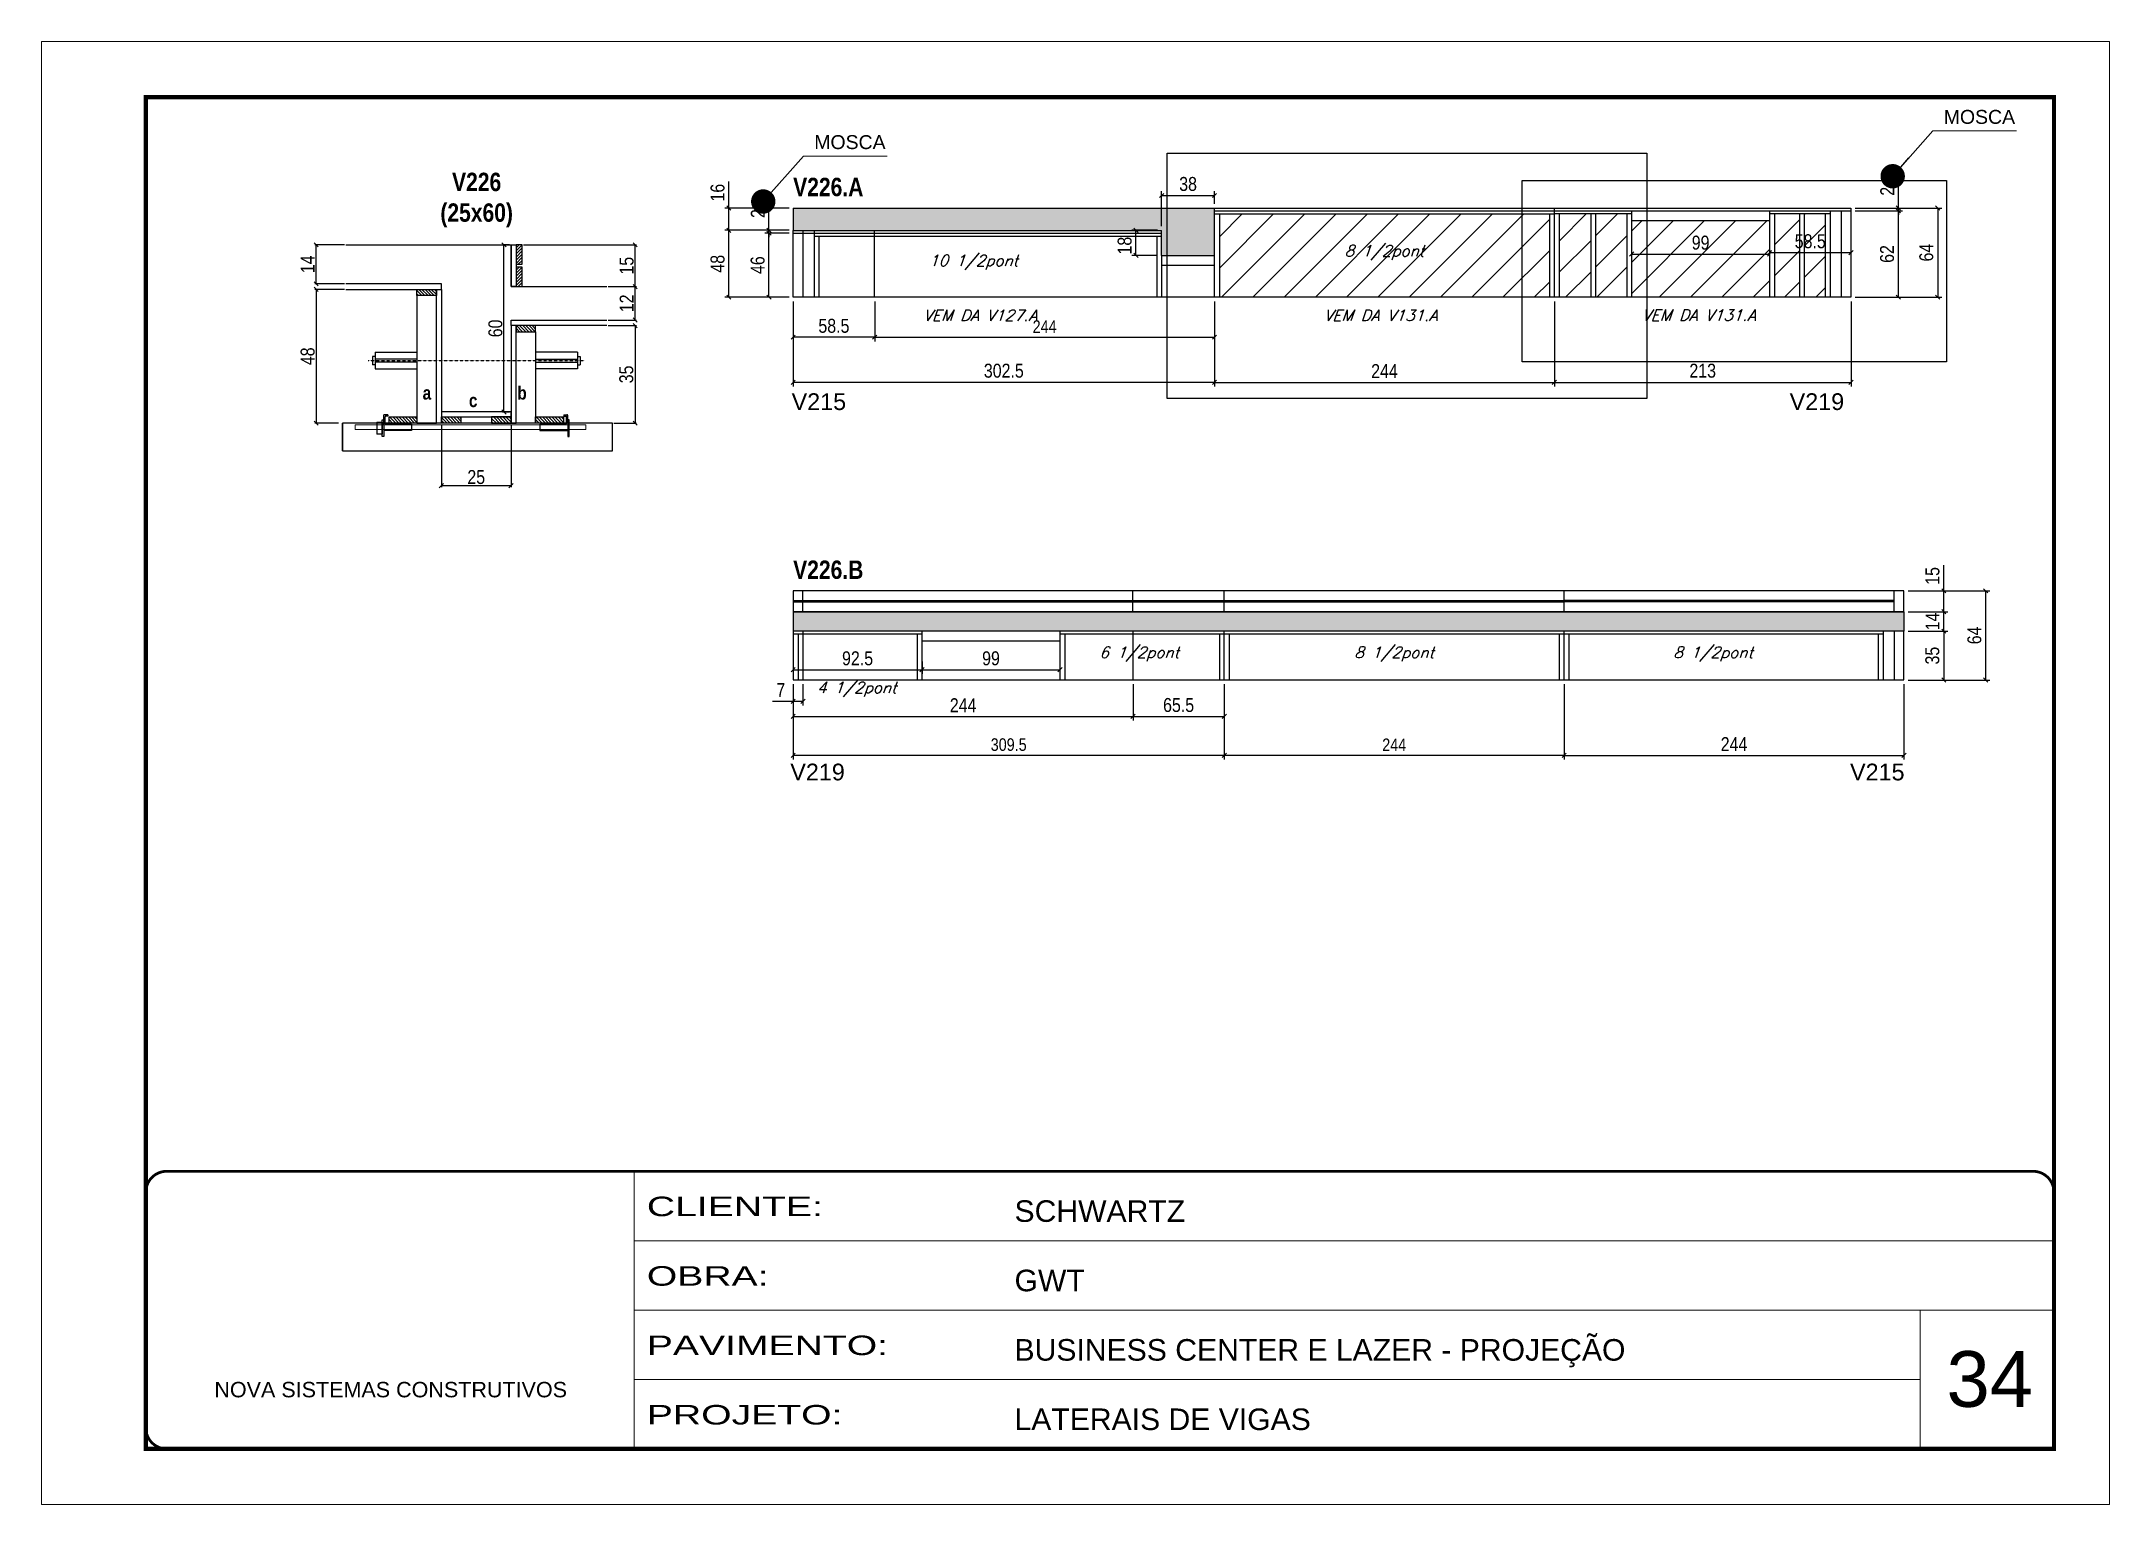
# Model space of a CAD drawing. Extents: x 2603 to 22413, y 1253 to 30260.
# Drawn here: x 4188 to 5673, y 19631 to 20681 of the extents above; entities that cross this region are included whole.
import ezdxf

# ---------------------------------------------------------------- set-up
doc = ezdxf.new("R2010")
doc.units = 0
for name, pattern in [('CONTINUO', [0]), ('DASHED', [0.75, 0.5, -0.25]), ('HIDDEN', [0.375, 0.25, -0.125])]:
    doc.linetypes.add(name, pattern=pattern)
for name, color, linetype in [('5', 5, 'Continuous'), ('barrote', 251, 'Continuous'), ('COTA', 241, 'Continuous'), ('detalhes', 4, 'Continuous'), ('NOMENCLATURA', 7, 'Continuous'), ('Painéis', 200, 'Continuous'), ('presilha', 1, 'Continuous'), ('SARR_2.2x10', 60, 'Continuous'), ('SARR_2.2x7', 40, 'Continuous'), ('SARR_3.5x7', 81, 'Continuous'), ('TENSOR', 3, 'Continuous'), ('texto', 7, 'Continuous')]:
    doc.layers.add(name, color=color, linetype=linetype)
for name, color, linetype, lineweight in [('CARIMBO', 255, 'Continuous', 9), ('CONCRETO', 251, 'Continuous', 25), ('Folhas', 255, 'Continuous', 9), ('Hachura', 251, 'Continuous', 9), ('SARRAFO DE PRESSAO', 251, 'DASHED', 9), ('SCO-___-LAJ', 2, 'Continuous', 0)]:
    doc.layers.add(name, color=color, linetype=linetype, lineweight=lineweight)
doc.styles.add('ARIAL', font='arial.ttf')
doc.styles.add('COTA TECNICA', font='techl___.ttf', dxfattribs={"height": 10})
doc.styles.add('COTA TECNICA 2X', font='techl___.ttf', dxfattribs={"height": 10})
doc.styles.add('COTA TECNICA-50', font='techl___.ttf', dxfattribs={"height": 9})
doc.styles.add('Romans', font='romans.shx')
doc.styles.get("Standard").update_dxf_attribs({"font": 'arial.ttf'})
doc.styles.add('TECNICA', font='techb___.ttf', dxfattribs={"height": 10})
doc.styles.add('Tecnologia', font='')
doc.styles.get('Tecnologia').set_extended_font_data('Forgotten Futurist')
doc.dimstyles.new('3x', dxfattribs={"dimtxt": 10, "dimasz": 5, "dimexe": 7, "dimexo": 5, "dimgap": 4, "dimtad": 1, "dimdec": 4, "dimlfac": 0.333333, "dimdsep": 46, "dimtxsty": 'Standard', "dimblk": 'DOT', "dimcen": 0.09, "dimclrd": 1, "dimclre": 1, "dimclrt": 2, "dimadec": 0, "dimazin": 2, "dimtfac": 1, "dimtdec": 4, "dimtmove": 0, "dimatfit": 3, "dimldrblk": 'DOT', "dimfxl": 1, "dimtolj": 1, "dimtzin": 0, "dimlwd": 9, "dimlwe": 9, "dimarcsym": 0})
doc.dimstyles.new('COTA PAINEL-50', dxfattribs={"dimtxt": 9, "dimasz": 3, "dimexe": 3, "dimexo": 3, "dimgap": 3, "dimtad": 1, "dimdec": 1, "dimzin": 12, "dimdsep": 46, "dimtxsty": 'COTA TECNICA-50', "dimblk1": 'OBLIQUE', "dimblk2": 'OBLIQUE', "dimsah": 1, "dimcen": 0.9, "dimclrd": 4, "dimclre": 4, "dimclrt": 240, "dimadec": 1, "dimazin": 3, "dimtfac": 1, "dimtdec": 1, "dimtmove": 0, "dimatfit": 3, "dimfxl": 1, "dimtolj": 1, "dimtzin": 12, "dimarcsym": 0})
doc.dimstyles.new('PAINEL', dxfattribs={"dimtxt": 10, "dimasz": 3, "dimexe": 3, "dimexo": 3, "dimgap": 3, "dimtad": 1, "dimdec": 1, "dimzin": 12, "dimdsep": 46, "dimtxsty": 'COTA TECNICA', "dimblk1": 'OBLIQUE', "dimblk2": 'OBLIQUE', "dimsah": 1, "dimcen": 0.9, "dimclrd": 4, "dimclre": 4, "dimclrt": 240, "dimadec": 1, "dimazin": 3, "dimtfac": 1, "dimtdec": 1, "dimtmove": 0, "dimatfit": 3, "dimfxl": 1, "dimtolj": 1, "dimtzin": 12, "dimarcsym": 0})
doc.dimstyles.new('SECAO', dxfattribs={"dimscale": 0.333333, "dimtxt": 5, "dimasz": 9, "dimexe": 3, "dimexo": 3, "dimgap": 3, "dimtad": 1, "dimdec": 1, "dimlfac": 0.5, "dimzin": 12, "dimdsep": 46, "dimtxsty": 'COTA TECNICA 2X', "dimblk1": 'OBLIQUE', "dimblk2": 'OBLIQUE', "dimsah": 1, "dimcen": 0.9, "dimclrd": 4, "dimclre": 4, "dimclrt": 240, "dimadec": 1, "dimazin": 3, "dimtfac": 1, "dimtdec": 1, "dimtmove": 0, "dimatfit": 3, "dimfxl": 1, "dimtolj": 1, "dimtzin": 12, "dimarcsym": 0})

msp = doc.modelspace()

# ---------------------------------------------------------------- texts
at = {"layer": '5', "linetype": 'Continuous'}
for s, rotation, p in [('V215', 359.99996, (4726.64, 20416.05)), ('V219', 359.99996, (5443.22, 20416.05)), ('V219', 0.00004, (4725.7, 20150.29)), ('V215', 0.00004, (5486.58, 20150.29))]:
    msp.add_text(s, height=12, rotation=rotation, dxfattribs=at).set_placement(p)
at = {"layer": 'CARIMBO', "style": 'ARIAL'}
for s, height, p in [('MOSCA', 10, (5553.85, 20621.39)), ('MOSCA', 10, (4742.9, 20603.28)), ('34', 40, (5555.83, 19700.72))]:
    msp.add_text(s, height=height, dxfattribs=at).set_placement(p)
at = {"layer": 'detalhes', "style": 'TECNICA'}
for s, p in [('b', (4529.72, 20423.52)), ('a', (4461.74, 20423.53)), ('c', (4494.95, 20418.11))]:
    msp.add_text(s, height=9.6, dxfattribs=at).set_placement(p)
at = {"layer": 'NOMENCLATURA', "style": 'TECNICA'}
for s, p in [('V226.A', (4727.75, 20569.5)), ('V226.B', (4727.75, 20294.85))]:
    msp.add_text(s, height=13.2, dxfattribs=at).set_placement(p)
at = {"layer": 'NOMENCLATURA', "insert": (4500.5, 20586.33), "char_height": 13.2, "attachment_point": 2, "style": 'TECNICA'}
msp.add_mtext_dynamic_manual_height_columns('V226\\P(25x60)', width=300.2766, gutter_width=1, heights=[0], dxfattribs=at)
at = {"layer": 'texto', "color": 2, "char_height": 8, "attachment_point": 5, "style": 'Romans'}
for s, insert in [('{\\Q19;\\C256;10 1/2pont}', (4857.25, 20521.98)), ('{\\Q19;\\C256;8 1/2pont}', (5152.25, 20528.98)), ('{\\Q19;\\C256;VEM DA V127.A}', (4861.97, 20483.95)), ('{\\Q19;\\C256;VEM DA V131.A}', (5149.51, 20483.95)), ('{\\Q19;\\C256;VEM DA V131.A}', (5378.01, 20484.1)), ('{\\Q19;\\C256;6 1/2pont}', (4976.25, 20240.83)), ('{\\Q19;\\C256;8 1/2pont}', (5159.25, 20240.83)), ('{\\Q19;\\C256;8 1/2pont}', (5388.25, 20240.83)), ('{\\Q19;\\C256;4 1/2pont}', (4773.36, 20215.56))]:
    msp.add_mtext(s, dxfattribs=dict(at, insert=insert))

# ---------------------------------------------------------------- blocks, each defined once
blk = doc.blocks.new('9999999999')
at = {"color": 30, "linetype": 'CONTINUO'}
for p, q in [((98564.6, 34230.2), (98564.6, 34429.4)), ((98564.6, 34379.6), (99584, 34379.6)), ((98564.6, 34329.8), (99488, 34329.8)), ((99584, 34329.8), (99488, 34329.8)), ((99488, 34329.8), (99488, 34230.2)), ((98564.6, 34280), (99488, 34280))]:
    blk.add_line(p, q, dxfattribs=at)
at = {"color": 30, "linetype": 'CONTINUO', "const_width": 2}
blk.add_lwpolyline([(99584, 34230.2), (99584, 34414.4, 0.414214), (99569, 34429.4), (98229, 34429.4, 0.414214), (98214, 34414.4), (98214, 34245.2, 0.414214), (98229, 34230.2), (99584, 34230.2)], format="xyb", dxfattribs=at)
at = {"layer": 'Folhas'}
blk.add_lwpolyline([(98139, 34190.2), (99624, 34190.2), (99624, 35240.2), (98139, 35240.2)], close=True, dxfattribs=at)
at = {"layer": 'Folhas', "color": 30, "const_width": 3}
blk.add_lwpolyline([(98214, 34230.2), (99584, 34230.2), (99584, 35200.2), (98214, 35200.2)], close=True, dxfattribs=at)
at = {"color": 7, "linetype": 'Continuous', "ltscale": 5, "style": 'ARIAL'}
for s, height, p in [('SCHWARTZ', 15.48, (98837.7, 34393.1)), ('GWT', 15.48, (98837.7, 34343.3)), ('BUSINESS CENTER E LAZER - PROJEÇÃO', 15.483, (98837.7, 34293.5)), ('NOVA SISTEMAS CONSTRUTIVOS', 11.059, (98263.2, 34267.2)), ('LATERAIS DE VIGAS', 15.483, (98837.7, 34243.7))]:
    blk.add_text(s, height=height, dxfattribs=at).set_placement(p)
at = {"layer": 'Folhas', "color": 7, "style": 'Tecnologia', "width": 1.5}
for s, p in [('CLIENTE:', (98573.7, 34397.2)), ('OBRA:', (98573.7, 34347.3)), ('PAVIMENTO:', (98573.7, 34297.5)), ('PROJETO:', (98573.7, 34247.7))]:
    blk.add_text(s, height=14, dxfattribs=at).set_placement(p)
blk = doc.blocks.new('PRESILHA METÁLICA 1')
at = {"layer": 'presilha'}
for p, q in [((0, 13), (6, 13)), ((0, 13), (0, 0)), ((6, 0), (0, 0)), ((6, 15.5), (7.5, 15.5)), ((6, -2.5), (6, 15.5)), ((6, 13), (6, 0)), ((7.5, 10.6), (7.5, 19.9)), ((7.5, 15.5), (7.5, -2.5)), ((37.5, 4.1), (7.5, 4.1)), ((12, 21), (8.6, 21)), ((9, 11.6), (9, 18.9)), ((12, 19.5), (9.6, 19.5)), ((37.5, 11), (9.6, 11)), ((12, 21), (12, 19.5)), ((37.5, 11), (37.5, 4.1)), ((7.5, -2.5), (6, -2.5))]:
    blk.add_line(p, q, dxfattribs=at)
for centre, radius, start, end in [((8.6, 19.9), 1.14, 90, 180), ((9.6, 18.9), 0.57, 90, 180), ((9.6, 11.6), 0.57, 180, 270)]:
    blk.add_arc(centre, radius, start, end, dxfattribs=at)
blk = doc.blocks.new('PRESILHA METÁLICA 2')
at = {"layer": 'presilha'}
for p, q in [((-5.2, 23.5), (-5.2, 22)), ((-5.2, 23.5), (-1.9, 23.5)), ((-0.8, 14.6), (-0.8, 22.4)), ((-30.8, 13.5), (-30.8, 6.6)), ((-30.8, 13.5), (-2.8, 13.5)), ((-30.8, 6.6), (-0.8, 6.6)), ((-5.2, 22), (-2.8, 22)), ((-2.2, 14.1), (-2.2, 21.4)), ((0.8, 18), (-0.8, 18)), ((-0.8, 18), (-0.8, 0)), ((-0.8, 0), (0.8, 0)), ((0.8, 0), (0.8, 18))]:
    blk.add_line(p, q, dxfattribs=at)
for centre, radius, start, end in [((-1.9, 22.4), 1.14, 0, 90), ((-2.8, 21.4), 0.57, 0, 90), ((-2.8, 14.1), 0.57, 270, 0)]:
    blk.add_arc(centre, radius, start, end, dxfattribs=at)
blk = doc.blocks.new('_Oblique')
at = {"color": 0, "linetype": 'ByBlock', "lineweight": -2}
blk.add_line((-0.5, -0.5), (0.5, 0.5), dxfattribs=at)
blk = doc.blocks.new('*D415')
at = {"layer": 'COTA', "color": 4, "lineweight": -2, "transparency": 16777216}
for p, q in [((4594.9, 20476.6), (4615.3, 20476.6)), ((4614.3, 20476.6), (4614.3, 20406.6)), ((4599, 20406.6), (4615.3, 20406.6))]:
    blk.add_line(p, q, dxfattribs=at)
at = {"layer": 'Defpoints', "color": 0, "transparency": 16777216}
for p in [(4593.9, 20476.6), (4598, 20406.6), (4614.3, 20406.6)]:
    blk.add_point(p, dxfattribs=at)
at = {"layer": 'COTA', "color": 4, "lineweight": -2, "transparency": 16777216, "xscale": 3, "yscale": 3, "zscale": 3}
for p, rotation in [((4614.3, 20476.6), 90), ((4614.3, 20406.6), 270)]:
    blk.add_blockref('_Oblique', p, dxfattribs=dict(at, rotation=rotation))
at = {"layer": 'COTA', "color": 240, "transparency": 16777216, "insert": (4608, 20441.6), "char_height": 10, "attachment_point": 5, "rotation": 90, "style": 'COTA TECNICA 2X'}
blk.add_mtext('\\A1;35', dxfattribs=at)
blk = doc.blocks.new('*D416')
at = {"layer": 'COTA', "color": 4, "lineweight": -2, "transparency": 16777216}
for p, q in [((4594.9, 20504.6), (4615.3, 20504.6)), ((4614.3, 20480.6), (4614.3, 20504.6)), ((4594.9, 20480.6), (4615.3, 20480.6))]:
    blk.add_line(p, q, dxfattribs=at)
at = {"layer": 'Defpoints', "color": 0, "transparency": 16777216}
for p in [(4593.9, 20504.6), (4614.3, 20504.6), (4593.9, 20480.6)]:
    blk.add_point(p, dxfattribs=at)
at = {"layer": 'COTA', "color": 4, "lineweight": -2, "transparency": 16777216, "xscale": 3, "yscale": 3, "zscale": 3}
for p, rotation in [((4614.3, 20504.6), 90), ((4614.3, 20480.6), 270)]:
    blk.add_blockref('_Oblique', p, dxfattribs=dict(at, rotation=rotation))
at = {"layer": 'COTA', "color": 240, "transparency": 16777216, "insert": (4608.2, 20492.6), "char_height": 10, "attachment_point": 5, "rotation": 90, "style": 'COTA TECNICA 2X'}
blk.add_mtext('\\A1;12', dxfattribs=at)
blk = doc.blocks.new('*D417')
at = {"layer": 'COTA', "color": 4, "lineweight": -2, "transparency": 16777216}
for p, q in [((4405.5, 20502.6), (4384.3, 20502.6)), ((4385.3, 20502.6), (4385.3, 20406.6)), ((4401.4, 20406.6), (4384.3, 20406.6))]:
    blk.add_line(p, q, dxfattribs=at)
at = {"layer": 'Defpoints', "color": 0, "transparency": 16777216}
for p in [(4406.5, 20502.6), (4385.3, 20406.6), (4402.4, 20406.6)]:
    blk.add_point(p, dxfattribs=at)
at = {"layer": 'COTA', "color": 4, "lineweight": -2, "transparency": 16777216, "xscale": 3, "yscale": 3, "zscale": 3}
for p, rotation in [((4385.3, 20502.6), 90), ((4385.3, 20406.6), 270)]:
    blk.add_blockref('_Oblique', p, dxfattribs=dict(at, rotation=rotation))
at = {"layer": 'COTA', "color": 240, "transparency": 16777216, "insert": (4379.2, 20454.6), "char_height": 10, "attachment_point": 5, "rotation": 90, "style": 'COTA TECNICA 2X'}
blk.add_mtext('\\A1;48', dxfattribs=at)
blk = doc.blocks.new('*D2334')
at = {"layer": 'COTA', "color": 4, "lineweight": -2, "transparency": 16777216}
for p, q in [((4524.2, 20534.6), (4519.1, 20534.6)), ((4520.1, 20414.6), (4520.1, 20534.6)), ((4524.2, 20414.6), (4519.1, 20414.6))]:
    blk.add_line(p, q, dxfattribs=at)
at = {"layer": 'Defpoints', "color": 0, "transparency": 16777216}
for p in [(4520.1, 20534.6), (4525.2, 20534.6), (4525.2, 20414.6)]:
    blk.add_point(p, dxfattribs=at)
at = {"layer": 'COTA', "color": 4, "lineweight": -2, "transparency": 16777216, "xscale": 3, "yscale": 3, "zscale": 3}
for p, rotation in [((4520.1, 20534.6), 90), ((4520.1, 20414.6), 270)]:
    blk.add_blockref('_Oblique', p, dxfattribs=dict(at, rotation=rotation))
at = {"layer": 'COTA', "color": 240, "transparency": 16777216, "insert": (4514, 20474.6), "char_height": 10, "attachment_point": 5, "rotation": 90, "style": 'COTA TECNICA 2X'}
blk.add_mtext('\\A1;60', dxfattribs=at)
blk = doc.blocks.new('*D2335')
at = {"layer": 'COTA', "color": 4, "lineweight": -2, "transparency": 16777216}
for p, q in [((4405.5, 20534.6), (4384.3, 20534.6)), ((4385.3, 20506.6), (4385.3, 20534.6)), ((4405.5, 20506.6), (4384.3, 20506.6))]:
    blk.add_line(p, q, dxfattribs=at)
at = {"layer": 'Defpoints', "color": 0, "transparency": 16777216}
for p in [(4385.3, 20534.6), (4406.5, 20534.6), (4406.5, 20506.6)]:
    blk.add_point(p, dxfattribs=at)
at = {"layer": 'COTA', "color": 4, "lineweight": -2, "transparency": 16777216, "xscale": 3, "yscale": 3, "zscale": 3}
for p, rotation in [((4385.3, 20534.6), 90), ((4385.3, 20506.6), 270)]:
    blk.add_blockref('_Oblique', p, dxfattribs=dict(at, rotation=rotation))
at = {"layer": 'COTA', "color": 240, "transparency": 16777216, "insert": (4379.2, 20520.6), "char_height": 10, "attachment_point": 5, "rotation": 90, "style": 'COTA TECNICA 2X'}
blk.add_mtext('\\A1;14', dxfattribs=at)
blk = doc.blocks.new('*D2336')
at = {"layer": 'COTA', "color": 4, "lineweight": -2, "transparency": 16777216}
for p, q in [((4475.2, 20405.6), (4475.2, 20360.8)), ((4525.2, 20405.6), (4525.2, 20360.8)), ((4475.2, 20361.8), (4525.2, 20361.8))]:
    blk.add_line(p, q, dxfattribs=at)
at = {"layer": 'Defpoints', "color": 0, "transparency": 16777216}
for p in [(4475.2, 20406.6), (4525.2, 20406.6), (4525.2, 20361.8)]:
    blk.add_point(p, dxfattribs=at)
at = {"layer": 'COTA', "color": 4, "lineweight": -2, "transparency": 16777216, "xscale": 3, "yscale": 3, "zscale": 3, "rotation": 180}
blk.add_blockref('_Oblique', (4475.2, 20361.8), dxfattribs=at)
at = {"layer": 'COTA', "color": 4, "lineweight": -2, "transparency": 16777216, "xscale": 3, "yscale": 3, "zscale": 3}
blk.add_blockref('_Oblique', (4525.2, 20361.8), dxfattribs=at)
at = {"layer": 'COTA', "color": 240, "transparency": 16777216, "insert": (4500.2, 20367.9), "char_height": 10, "attachment_point": 5, "style": 'COTA TECNICA 2X'}
blk.add_mtext('\\A1;25', dxfattribs=at)
blk = doc.blocks.new('*D2337')
at = {"layer": 'COTA', "color": 4, "lineweight": -2, "transparency": 16777216}
for p, q in [((4534.2, 20534.6), (4615.3, 20534.6)), ((4614.3, 20504.6), (4614.3, 20534.6)), ((4594.9, 20504.6), (4615.3, 20504.6))]:
    blk.add_line(p, q, dxfattribs=at)
at = {"layer": 'Defpoints', "color": 0, "transparency": 16777216}
for p in [(4533.2, 20534.6), (4614.3, 20534.6), (4593.9, 20504.6)]:
    blk.add_point(p, dxfattribs=at)
at = {"layer": 'COTA', "color": 4, "lineweight": -2, "transparency": 16777216, "xscale": 3, "yscale": 3, "zscale": 3}
for p, rotation in [((4614.3, 20534.6), 90), ((4614.3, 20504.6), 270)]:
    blk.add_blockref('_Oblique', p, dxfattribs=dict(at, rotation=rotation))
at = {"layer": 'COTA', "color": 240, "transparency": 16777216, "insert": (4608.2, 20519.6), "char_height": 10, "attachment_point": 5, "rotation": 90, "style": 'COTA TECNICA 2X'}
blk.add_mtext('\\A1;15', dxfattribs=at)
blk = doc.blocks.new('*D418')
at = {"layer": 'COTA', "color": 4, "linetype": 'ByBlock', "lineweight": -2, "transparency": 16777216}
for p, q in [((4786.3, 20494), (4786.3, 20465.3)), ((5030.3, 20494), (5030.3, 20465.3)), ((4786.3, 20468.3), (5030.3, 20468.3))]:
    blk.add_line(p, q, dxfattribs=at)
at = {"layer": 'Defpoints', "color": 0, "linetype": 'ByBlock', "transparency": 16777216}
for p in [(4786.3, 20497), (5030.3, 20497), (5030.3, 20468.3)]:
    blk.add_point(p, dxfattribs=at)
at = {"layer": 'COTA', "color": 4, "linetype": 'ByBlock', "lineweight": -2, "transparency": 16777216, "xscale": 3, "yscale": 3, "zscale": 3, "rotation": 180}
blk.add_blockref('_Oblique', (4786.3, 20468.3), dxfattribs=at)
at = {"layer": 'COTA', "color": 4, "linetype": 'ByBlock', "lineweight": -2, "transparency": 16777216, "xscale": 3, "yscale": 3, "zscale": 3}
blk.add_blockref('_Oblique', (5030.3, 20468.3), dxfattribs=at)
at = {"layer": 'COTA', "color": 240, "linetype": 'ByBlock', "transparency": 16777216, "insert": (4908.3, 20475.9), "char_height": 9, "attachment_point": 5, "style": 'COTA TECNICA-50'}
blk.add_mtext('\\A1;244', dxfattribs=at)
blk = doc.blocks.new('*D2338')
at = {"layer": 'COTA', "color": 4, "linetype": 'ByBlock', "lineweight": -2, "transparency": 16777216}
for p, q in [((4727.8, 20494), (4727.8, 20465.3)), ((4786.3, 20494), (4786.3, 20465.3)), ((4786.3, 20468.3), (4727.8, 20468.3))]:
    blk.add_line(p, q, dxfattribs=at)
at = {"layer": 'Defpoints', "color": 0, "linetype": 'ByBlock', "transparency": 16777216}
for p in [(4727.8, 20497), (4786.3, 20497), (4727.8, 20468.3)]:
    blk.add_point(p, dxfattribs=at)
at = {"layer": 'COTA', "color": 4, "linetype": 'ByBlock', "lineweight": -2, "transparency": 16777216, "xscale": 3, "yscale": 3, "zscale": 3, "rotation": 180}
blk.add_blockref('_Oblique', (4727.8, 20468.3), dxfattribs=at)
at = {"layer": 'COTA', "color": 4, "linetype": 'ByBlock', "lineweight": -2, "transparency": 16777216, "xscale": 3, "yscale": 3, "zscale": 3}
blk.add_blockref('_Oblique', (4786.3, 20468.3), dxfattribs=at)
at = {"layer": 'COTA', "color": 240, "linetype": 'ByBlock', "transparency": 16777216, "insert": (4757, 20476.4), "char_height": 10, "attachment_point": 5, "style": 'COTA TECNICA'}
blk.add_mtext('\\A1;58.5', dxfattribs=at)
blk = doc.blocks.new('*D2339')
at = {"layer": 'COTA', "color": 4, "linetype": 'ByBlock', "lineweight": -2, "transparency": 16777216}
for p, q in [((4724.8, 20545), (4678.6, 20545)), ((4681.6, 20497), (4681.6, 20545)), ((4724.8, 20497), (4678.6, 20497))]:
    blk.add_line(p, q, dxfattribs=at)
at = {"layer": 'Defpoints', "color": 0, "linetype": 'ByBlock', "transparency": 16777216}
for p in [(4681.6, 20545), (4727.8, 20545), (4727.8, 20497)]:
    blk.add_point(p, dxfattribs=at)
at = {"layer": 'COTA', "color": 4, "linetype": 'ByBlock', "lineweight": -2, "transparency": 16777216, "xscale": 3, "yscale": 3, "zscale": 3}
for p, rotation in [((4681.6, 20545), 90), ((4681.6, 20497), 270)]:
    blk.add_blockref('_Oblique', p, dxfattribs=dict(at, rotation=rotation))
at = {"layer": 'COTA', "color": 240, "linetype": 'ByBlock', "transparency": 16777216, "insert": (4673.5, 20521), "char_height": 10, "attachment_point": 5, "rotation": 90, "style": 'COTA TECNICA'}
blk.add_mtext('\\A1;48', dxfattribs=at)
blk = doc.blocks.new('*D2340')
at = {"layer": 'COTA', "color": 4, "linetype": 'ByBlock', "lineweight": -2, "transparency": 16777216}
for p, q in [((4727.8, 20494), (4727.8, 20432.9)), ((5030.3, 20494), (5030.3, 20432.9)), ((5030.3, 20435.9), (4727.8, 20435.9))]:
    blk.add_line(p, q, dxfattribs=at)
at = {"layer": 'Defpoints', "color": 0, "linetype": 'ByBlock', "transparency": 16777216}
for p in [(4727.8, 20497), (5030.3, 20497), (4727.8, 20435.9)]:
    blk.add_point(p, dxfattribs=at)
at = {"layer": 'COTA', "color": 4, "linetype": 'ByBlock', "lineweight": -2, "transparency": 16777216, "xscale": 3, "yscale": 3, "zscale": 3, "rotation": 180}
blk.add_blockref('_Oblique', (4727.8, 20435.9), dxfattribs=at)
at = {"layer": 'COTA', "color": 4, "linetype": 'ByBlock', "lineweight": -2, "transparency": 16777216, "xscale": 3, "yscale": 3, "zscale": 3}
blk.add_blockref('_Oblique', (5030.3, 20435.9), dxfattribs=at)
at = {"layer": 'COTA', "color": 240, "linetype": 'ByBlock', "transparency": 16777216, "insert": (4879, 20444.2), "char_height": 10, "attachment_point": 5, "style": 'COTA TECNICA'}
blk.add_mtext('\\A1;302.5', dxfattribs=at)
blk = doc.blocks.new('*D2341')
at = {"layer": 'COTA', "color": 4, "linetype": 'ByBlock', "lineweight": -2, "transparency": 16777216}
for p, q in [((5030.3, 20494), (5030.3, 20432.9)), ((5274.3, 20494), (5274.3, 20432.9)), ((5030.3, 20435.9), (5274.3, 20435.9))]:
    blk.add_line(p, q, dxfattribs=at)
at = {"layer": 'Defpoints', "color": 0, "linetype": 'ByBlock', "transparency": 16777216}
for p in [(5030.3, 20497), (5274.3, 20497), (5274.3, 20435.9)]:
    blk.add_point(p, dxfattribs=at)
at = {"layer": 'COTA', "color": 4, "linetype": 'ByBlock', "lineweight": -2, "transparency": 16777216, "xscale": 3, "yscale": 3, "zscale": 3, "rotation": 180}
blk.add_blockref('_Oblique', (5030.3, 20435.9), dxfattribs=at)
at = {"layer": 'COTA', "color": 4, "linetype": 'ByBlock', "lineweight": -2, "transparency": 16777216, "xscale": 3, "yscale": 3, "zscale": 3}
blk.add_blockref('_Oblique', (5274.3, 20435.9), dxfattribs=at)
at = {"layer": 'COTA', "color": 240, "linetype": 'ByBlock', "transparency": 16777216, "insert": (5152.3, 20444), "char_height": 10, "attachment_point": 5, "style": 'COTA TECNICA'}
blk.add_mtext('\\A1;244', dxfattribs=at)
blk = doc.blocks.new('*D2342')
at = {"layer": 'COTA', "color": 4, "linetype": 'ByBlock', "lineweight": -2, "transparency": 16777216}
for p, q in [((4992.3, 20548), (4992.3, 20573)), ((4992.3, 20570), (5030.3, 20570)), ((5030.3, 20564), (5030.3, 20573))]:
    blk.add_line(p, q, dxfattribs=at)
at = {"layer": 'Defpoints', "color": 0, "linetype": 'ByBlock', "transparency": 16777216}
for p in [(5030.3, 20570), (5030.3, 20561), (4992.3, 20545)]:
    blk.add_point(p, dxfattribs=at)
at = {"layer": 'COTA', "color": 4, "linetype": 'ByBlock', "lineweight": -2, "transparency": 16777216, "xscale": 3, "yscale": 3, "zscale": 3, "rotation": 180}
blk.add_blockref('_Oblique', (4992.3, 20570), dxfattribs=at)
at = {"layer": 'COTA', "color": 4, "linetype": 'ByBlock', "lineweight": -2, "transparency": 16777216, "xscale": 3, "yscale": 3, "zscale": 3}
blk.add_blockref('_Oblique', (5030.3, 20570), dxfattribs=at)
at = {"layer": 'COTA', "color": 240, "linetype": 'ByBlock', "transparency": 16777216, "insert": (5011.3, 20578.2), "char_height": 10, "attachment_point": 5, "style": 'COTA TECNICA'}
blk.add_mtext('\\A1;38', dxfattribs=at)
blk = doc.blocks.new('*D2343')
at = {"layer": 'COTA', "color": 4, "linetype": 'ByBlock', "lineweight": -2, "transparency": 16777216}
for p, q in [((5274.3, 20494), (5274.3, 20432.9)), ((5487.3, 20494), (5487.3, 20432.9)), ((5274.3, 20435.9), (5487.3, 20435.9))]:
    blk.add_line(p, q, dxfattribs=at)
at = {"layer": 'Defpoints', "color": 0, "linetype": 'ByBlock', "transparency": 16777216}
for p in [(5274.3, 20497), (5487.3, 20497), (5487.3, 20435.9)]:
    blk.add_point(p, dxfattribs=at)
at = {"layer": 'COTA', "color": 4, "linetype": 'ByBlock', "lineweight": -2, "transparency": 16777216, "xscale": 3, "yscale": 3, "zscale": 3, "rotation": 180}
blk.add_blockref('_Oblique', (5274.3, 20435.9), dxfattribs=at)
at = {"layer": 'COTA', "color": 4, "linetype": 'ByBlock', "lineweight": -2, "transparency": 16777216, "xscale": 3, "yscale": 3, "zscale": 3}
blk.add_blockref('_Oblique', (5487.3, 20435.9), dxfattribs=at)
at = {"layer": 'COTA', "color": 240, "linetype": 'ByBlock', "transparency": 16777216, "insert": (5380.8, 20444.2), "char_height": 10, "attachment_point": 5, "style": 'COTA TECNICA'}
blk.add_mtext('\\A1;213', dxfattribs=at)
blk = doc.blocks.new('*D2344')
at = {"layer": 'COTA', "color": 4, "linetype": 'ByBlock', "lineweight": -2, "transparency": 16777216}
for p, q in [((5490.3, 20561), (5552.5, 20561)), ((5549.5, 20561), (5549.5, 20497)), ((5490.3, 20497), (5552.5, 20497))]:
    blk.add_line(p, q, dxfattribs=at)
at = {"layer": 'Defpoints', "color": 0, "linetype": 'ByBlock', "transparency": 16777216}
for p in [(5487.3, 20561), (5487.3, 20497), (5549.5, 20497)]:
    blk.add_point(p, dxfattribs=at)
at = {"layer": 'COTA', "color": 4, "linetype": 'ByBlock', "lineweight": -2, "transparency": 16777216, "xscale": 3, "yscale": 3, "zscale": 3}
for p, rotation in [((5549.5, 20561), 90), ((5549.5, 20497), 270)]:
    blk.add_blockref('_Oblique', p, dxfattribs=dict(at, rotation=rotation))
at = {"layer": 'COTA', "color": 240, "linetype": 'ByBlock', "transparency": 16777216, "insert": (5541.4, 20529), "char_height": 10, "attachment_point": 5, "rotation": 90, "style": 'COTA TECNICA'}
blk.add_mtext('\\A1;64', dxfattribs=at)
blk = doc.blocks.new('*D2345')
at = {"layer": 'COTA', "color": 4, "linetype": 'ByBlock', "lineweight": -2, "transparency": 16777216}
blk.add_line((5329.8, 20528), (5428.8, 20528), dxfattribs=at)
at = {"layer": 'Defpoints', "color": 0, "linetype": 'ByBlock', "transparency": 16777216}
for p in [(5329.8, 20528), (5428.8, 20528), (5428.8, 20528)]:
    blk.add_point(p, dxfattribs=at)
at = {"layer": 'COTA', "color": 4, "linetype": 'ByBlock', "lineweight": -2, "transparency": 16777216, "xscale": 3, "yscale": 3, "zscale": 3, "rotation": 180}
blk.add_blockref('_Oblique', (5329.8, 20528), dxfattribs=at)
at = {"layer": 'COTA', "color": 4, "linetype": 'ByBlock', "lineweight": -2, "transparency": 16777216, "xscale": 3, "yscale": 3, "zscale": 3}
blk.add_blockref('_Oblique', (5428.8, 20528), dxfattribs=at)
at = {"layer": 'COTA', "color": 240, "linetype": 'ByBlock', "transparency": 16777216, "insert": (5379.3, 20536.1), "char_height": 10, "attachment_point": 5, "style": 'COTA TECNICA'}
blk.add_mtext('\\A1;99', dxfattribs=at)
blk = doc.blocks.new('*D2346')
at = {"layer": 'COTA', "color": 4, "linetype": 'ByBlock', "lineweight": -2, "transparency": 16777216}
blk.add_line((5428.8, 20529), (5487.3, 20529), dxfattribs=at)
at = {"layer": 'Defpoints', "color": 0, "linetype": 'ByBlock', "transparency": 16777216}
for p in [(5428.8, 20529), (5487.3, 20529), (5487.3, 20529)]:
    blk.add_point(p, dxfattribs=at)
at = {"layer": 'COTA', "color": 4, "linetype": 'ByBlock', "lineweight": -2, "transparency": 16777216, "xscale": 3, "yscale": 3, "zscale": 3, "rotation": 180}
blk.add_blockref('_Oblique', (5428.8, 20529), dxfattribs=at)
at = {"layer": 'COTA', "color": 4, "linetype": 'ByBlock', "lineweight": -2, "transparency": 16777216, "xscale": 3, "yscale": 3, "zscale": 3}
blk.add_blockref('_Oblique', (5487.3, 20529), dxfattribs=at)
at = {"layer": 'COTA', "color": 240, "linetype": 'ByBlock', "transparency": 16777216, "insert": (5458, 20537.1), "char_height": 10, "attachment_point": 5, "style": 'COTA TECNICA'}
blk.add_mtext('\\A1;58.5', dxfattribs=at)
blk = doc.blocks.new('*D2347')
at = {"layer": 'COTA', "color": 4, "linetype": 'ByBlock', "lineweight": -2, "transparency": 16777216}
for p, q in [((4681.6, 20561), (4681.6, 20580)), ((4724.8, 20561), (4678.6, 20561)), ((4681.6, 20545), (4681.6, 20561)), ((4724.8, 20545), (4678.6, 20545))]:
    blk.add_line(p, q, dxfattribs=at)
at = {"layer": 'Defpoints', "color": 0, "linetype": 'ByBlock', "transparency": 16777216}
for p in [(4681.6, 20561), (4727.8, 20561), (4727.8, 20545)]:
    blk.add_point(p, dxfattribs=at)
at = {"layer": 'COTA', "color": 4, "linetype": 'ByBlock', "lineweight": -2, "transparency": 16777216, "xscale": 3, "yscale": 3, "zscale": 3}
for p, rotation in [((4681.6, 20561), 90), ((4681.6, 20545), 270)]:
    blk.add_blockref('_Oblique', p, dxfattribs=dict(at, rotation=rotation))
at = {"layer": 'COTA', "color": 240, "linetype": 'ByBlock', "transparency": 16777216, "insert": (4673.5, 20572), "char_height": 10, "attachment_point": 5, "rotation": 90, "style": 'COTA TECNICA'}
blk.add_mtext('\\A1;16', dxfattribs=at)
blk = doc.blocks.new('*D2348')
at = {"layer": 'COTA', "color": 4, "linetype": 'ByBlock', "lineweight": -2, "transparency": 16777216}
for p, q in [((4989.3, 20545), (4970.9, 20545)), ((4973.9, 20527), (4973.9, 20545)), ((4989.3, 20527), (4970.9, 20527))]:
    blk.add_line(p, q, dxfattribs=at)
at = {"layer": 'Defpoints', "color": 0, "linetype": 'ByBlock', "transparency": 16777216}
for p in [(4973.9, 20545), (4992.3, 20545), (4992.3, 20527)]:
    blk.add_point(p, dxfattribs=at)
at = {"layer": 'COTA', "color": 4, "linetype": 'ByBlock', "lineweight": -2, "transparency": 16777216, "xscale": 3, "yscale": 3, "zscale": 3}
for p, rotation in [((4973.9, 20545), 90), ((4973.9, 20527), 270)]:
    blk.add_blockref('_Oblique', p, dxfattribs=dict(at, rotation=rotation))
at = {"layer": 'COTA', "color": 240, "linetype": 'ByBlock', "transparency": 16777216, "insert": (4965.8, 20534), "char_height": 10, "attachment_point": 5, "rotation": 90, "style": 'COTA TECNICA'}
blk.add_mtext('\\A1;18', dxfattribs=at)
blk = doc.blocks.new('*D419')
at = {"layer": 'COTA', "color": 4, "linetype": 'ByBlock', "lineweight": -2, "transparency": 16777216}
for p, q in [((5037.3, 20219.3), (5037.3, 20165.2)), ((5281.3, 20219.3), (5281.3, 20165.2)), ((5281.3, 20168.2), (5037.3, 20168.2))]:
    blk.add_line(p, q, dxfattribs=at)
at = {"layer": 'Defpoints', "color": 0, "linetype": 'ByBlock', "transparency": 16777216}
for p in [(5037.3, 20222.3), (5281.3, 20222.3), (5037.3, 20168.2)]:
    blk.add_point(p, dxfattribs=at)
at = {"layer": 'COTA', "color": 4, "linetype": 'ByBlock', "lineweight": -2, "transparency": 16777216, "xscale": 3, "yscale": 3, "zscale": 3, "rotation": 180}
blk.add_blockref('_Oblique', (5037.3, 20168.2), dxfattribs=at)
at = {"layer": 'COTA', "color": 4, "linetype": 'ByBlock', "lineweight": -2, "transparency": 16777216, "xscale": 3, "yscale": 3, "zscale": 3}
blk.add_blockref('_Oblique', (5281.3, 20168.2), dxfattribs=at)
at = {"layer": 'COTA', "color": 240, "linetype": 'ByBlock', "transparency": 16777216, "insert": (5159.3, 20175.8), "char_height": 9, "attachment_point": 5, "style": 'COTA TECNICA-50'}
blk.add_mtext('\\A1;244', dxfattribs=at)
blk = doc.blocks.new('*D2349')
at = {"layer": 'COTA', "color": 4, "linetype": 'ByBlock', "lineweight": -2, "transparency": 16777216}
for p, q in [((4727.8, 20219.3), (4727.8, 20165.2)), ((5037.3, 20219.3), (5037.3, 20165.2)), ((5037.3, 20168.2), (4727.8, 20168.2))]:
    blk.add_line(p, q, dxfattribs=at)
at = {"layer": 'Defpoints', "color": 0, "linetype": 'ByBlock', "transparency": 16777216}
for p in [(4727.8, 20222.3), (5037.3, 20222.3), (4727.8, 20168.2)]:
    blk.add_point(p, dxfattribs=at)
at = {"layer": 'COTA', "color": 4, "linetype": 'ByBlock', "lineweight": -2, "transparency": 16777216, "xscale": 3, "yscale": 3, "zscale": 3, "rotation": 180}
blk.add_blockref('_Oblique', (4727.8, 20168.2), dxfattribs=at)
at = {"layer": 'COTA', "color": 4, "linetype": 'ByBlock', "lineweight": -2, "transparency": 16777216, "xscale": 3, "yscale": 3, "zscale": 3}
blk.add_blockref('_Oblique', (5037.3, 20168.2), dxfattribs=at)
at = {"layer": 'COTA', "color": 240, "linetype": 'ByBlock', "transparency": 16777216, "insert": (4882.5, 20175.9), "char_height": 9, "attachment_point": 5, "style": 'COTA TECNICA-50'}
blk.add_mtext('\\A1;309.5', dxfattribs=at)
blk = doc.blocks.new('*D2350')
at = {"layer": 'COTA', "color": 4, "linetype": 'ByBlock', "lineweight": -2, "transparency": 16777216}
for p, q in [((5281.3, 20219.3), (5281.3, 20165.2)), ((5525.3, 20219.3), (5525.3, 20165.2)), ((5281.3, 20168.2), (5525.3, 20168.2))]:
    blk.add_line(p, q, dxfattribs=at)
at = {"layer": 'Defpoints', "color": 0, "linetype": 'ByBlock', "transparency": 16777216}
for p in [(5281.3, 20222.3), (5525.3, 20222.3), (5525.3, 20168.2)]:
    blk.add_point(p, dxfattribs=at)
at = {"layer": 'COTA', "color": 4, "linetype": 'ByBlock', "lineweight": -2, "transparency": 16777216, "xscale": 3, "yscale": 3, "zscale": 3, "rotation": 180}
blk.add_blockref('_Oblique', (5281.3, 20168.2), dxfattribs=at)
at = {"layer": 'COTA', "color": 4, "linetype": 'ByBlock', "lineweight": -2, "transparency": 16777216, "xscale": 3, "yscale": 3, "zscale": 3}
blk.add_blockref('_Oblique', (5525.3, 20168.2), dxfattribs=at)
at = {"layer": 'COTA', "color": 240, "linetype": 'ByBlock', "transparency": 16777216, "insert": (5403.3, 20176.3), "char_height": 10, "attachment_point": 5, "style": 'COTA TECNICA'}
blk.add_mtext('\\A1;244', dxfattribs=at)
blk = doc.blocks.new('*D2351')
at = {"layer": 'COTA', "color": 4, "linetype": 'ByBlock', "lineweight": -2, "transparency": 16777216}
for p, q in [((5528.3, 20257.3), (5556.9, 20257.3)), ((5553.9, 20257.3), (5553.9, 20222.3)), ((5528.3, 20222.3), (5556.9, 20222.3))]:
    blk.add_line(p, q, dxfattribs=at)
at = {"layer": 'Defpoints', "color": 0, "linetype": 'ByBlock', "transparency": 16777216}
for p in [(5525.3, 20257.3), (5525.3, 20222.3), (5553.9, 20222.3)]:
    blk.add_point(p, dxfattribs=at)
at = {"layer": 'COTA', "color": 4, "linetype": 'ByBlock', "lineweight": -2, "transparency": 16777216, "xscale": 3, "yscale": 3, "zscale": 3}
for p, rotation in [((5553.9, 20257.3), 90), ((5553.9, 20222.3), 270)]:
    blk.add_blockref('_Oblique', p, dxfattribs=dict(at, rotation=rotation))
at = {"layer": 'COTA', "color": 240, "linetype": 'ByBlock', "transparency": 16777216, "insert": (5545.7, 20239.8), "char_height": 10, "attachment_point": 5, "rotation": 90, "style": 'COTA TECNICA'}
blk.add_mtext('\\A1;35', dxfattribs=at)
blk = doc.blocks.new('*D2352')
at = {"layer": 'COTA', "color": 4, "linetype": 'ByBlock', "lineweight": -2, "transparency": 16777216}
for p, q in [((5528.3, 20271.3), (5556.9, 20271.3)), ((5553.9, 20257.3), (5553.9, 20271.3)), ((5528.3, 20257.3), (5556.9, 20257.3))]:
    blk.add_line(p, q, dxfattribs=at)
at = {"layer": 'Defpoints', "color": 0, "linetype": 'ByBlock', "transparency": 16777216}
for p in [(5525.3, 20271.3), (5553.9, 20271.3), (5525.3, 20257.3)]:
    blk.add_point(p, dxfattribs=at)
at = {"layer": 'COTA', "color": 4, "linetype": 'ByBlock', "lineweight": -2, "transparency": 16777216, "xscale": 3, "yscale": 3, "zscale": 3}
for p, rotation in [((5553.9, 20271.3), 90), ((5553.9, 20257.3), 270)]:
    blk.add_blockref('_Oblique', p, dxfattribs=dict(at, rotation=rotation))
at = {"layer": 'COTA', "color": 240, "linetype": 'ByBlock', "transparency": 16777216, "insert": (5545.8, 20264.3), "char_height": 10, "attachment_point": 5, "rotation": 90, "style": 'COTA TECNICA'}
blk.add_mtext('\\A1;14', dxfattribs=at)
blk = doc.blocks.new('*D2353')
at = {"layer": 'COTA', "color": 4, "linetype": 'ByBlock', "lineweight": -2, "transparency": 16777216}
for p, q in [((5528.3, 20286.3), (5587, 20286.3)), ((5584, 20222.3), (5584, 20286.3)), ((5528.3, 20222.3), (5587, 20222.3))]:
    blk.add_line(p, q, dxfattribs=at)
at = {"layer": 'Defpoints', "color": 0, "linetype": 'ByBlock', "transparency": 16777216}
for p in [(5525.3, 20286.3), (5584, 20286.3), (5525.3, 20222.3)]:
    blk.add_point(p, dxfattribs=at)
at = {"layer": 'COTA', "color": 4, "linetype": 'ByBlock', "lineweight": -2, "transparency": 16777216, "xscale": 3, "yscale": 3, "zscale": 3}
for p, rotation in [((5584, 20286.3), 90), ((5584, 20222.3), 270)]:
    blk.add_blockref('_Oblique', p, dxfattribs=dict(at, rotation=rotation))
at = {"layer": 'COTA', "color": 240, "linetype": 'ByBlock', "transparency": 16777216, "insert": (5575.9, 20254.3), "char_height": 10, "attachment_point": 5, "rotation": 90, "style": 'COTA TECNICA'}
blk.add_mtext('\\A1;64', dxfattribs=at)
blk = doc.blocks.new('*D2354')
at = {"layer": 'COTA', "color": 4, "linetype": 'ByBlock', "lineweight": -2, "transparency": 16777216}
for p, q in [((5553.9, 20286.3), (5553.9, 20304.7)), ((5528.3, 20286.3), (5556.9, 20286.3)), ((5553.9, 20271.3), (5553.9, 20286.3)), ((5528.3, 20271.3), (5556.9, 20271.3))]:
    blk.add_line(p, q, dxfattribs=at)
at = {"layer": 'Defpoints', "color": 0, "linetype": 'ByBlock', "transparency": 16777216}
for p in [(5525.3, 20286.3), (5553.9, 20286.3), (5525.3, 20271.3)]:
    blk.add_point(p, dxfattribs=at)
at = {"layer": 'COTA', "color": 4, "linetype": 'ByBlock', "lineweight": -2, "transparency": 16777216, "xscale": 3, "yscale": 3, "zscale": 3}
for p, rotation in [((5553.9, 20286.3), 90), ((5553.9, 20271.3), 270)]:
    blk.add_blockref('_Oblique', p, dxfattribs=dict(at, rotation=rotation))
at = {"layer": 'COTA', "color": 240, "linetype": 'ByBlock', "transparency": 16777216, "insert": (5545.8, 20297), "char_height": 10, "attachment_point": 5, "rotation": 90, "style": 'COTA TECNICA'}
blk.add_mtext('\\A1;15', dxfattribs=at)
blk = doc.blocks.new('*D2355')
at = {"layer": 'COTA', "color": 4, "linetype": 'ByBlock', "lineweight": -2, "transparency": 16777216}
for p, q in [((4727.8, 20219.3), (4727.8, 20193.2)), ((4971.8, 20219.3), (4971.8, 20193.2)), ((4727.8, 20196.2), (4971.8, 20196.2))]:
    blk.add_line(p, q, dxfattribs=at)
at = {"layer": 'Defpoints', "color": 0, "linetype": 'ByBlock', "transparency": 16777216}
for p in [(4727.8, 20222.3), (4971.8, 20222.3), (4971.8, 20196.2)]:
    blk.add_point(p, dxfattribs=at)
at = {"layer": 'COTA', "color": 4, "linetype": 'ByBlock', "lineweight": -2, "transparency": 16777216, "xscale": 3, "yscale": 3, "zscale": 3, "rotation": 180}
blk.add_blockref('_Oblique', (4727.8, 20196.2), dxfattribs=at)
at = {"layer": 'COTA', "color": 4, "linetype": 'ByBlock', "lineweight": -2, "transparency": 16777216, "xscale": 3, "yscale": 3, "zscale": 3}
blk.add_blockref('_Oblique', (4971.8, 20196.2), dxfattribs=at)
at = {"layer": 'COTA', "color": 240, "linetype": 'ByBlock', "transparency": 16777216, "insert": (4849.8, 20204.2), "char_height": 10, "attachment_point": 5, "style": 'COTA TECNICA'}
blk.add_mtext('\\A1;244', dxfattribs=at)
blk = doc.blocks.new('*D2356')
at = {"layer": 'COTA', "color": 4, "linetype": 'ByBlock', "lineweight": -2, "transparency": 16777216}
for p, q in [((4971.8, 20219.3), (4971.8, 20193.2)), ((5037.3, 20219.3), (5037.3, 20193.2)), ((4971.8, 20196.2), (5037.3, 20196.2))]:
    blk.add_line(p, q, dxfattribs=at)
at = {"layer": 'Defpoints', "color": 0, "linetype": 'ByBlock', "transparency": 16777216}
for p in [(4971.8, 20222.3), (5037.3, 20222.3), (5037.3, 20196.2)]:
    blk.add_point(p, dxfattribs=at)
at = {"layer": 'COTA', "color": 4, "linetype": 'ByBlock', "lineweight": -2, "transparency": 16777216, "xscale": 3, "yscale": 3, "zscale": 3, "rotation": 180}
blk.add_blockref('_Oblique', (4971.8, 20196.2), dxfattribs=at)
at = {"layer": 'COTA', "color": 4, "linetype": 'ByBlock', "lineweight": -2, "transparency": 16777216, "xscale": 3, "yscale": 3, "zscale": 3}
blk.add_blockref('_Oblique', (5037.3, 20196.2), dxfattribs=at)
at = {"layer": 'COTA', "color": 240, "linetype": 'ByBlock', "transparency": 16777216, "insert": (5004.5, 20204.3), "char_height": 10, "attachment_point": 5, "style": 'COTA TECNICA'}
blk.add_mtext('\\A1;65.5', dxfattribs=at)
blk = doc.blocks.new('*D2357')
at = {"layer": 'COTA', "color": 4, "linetype": 'ByBlock', "lineweight": -2, "transparency": 16777216}
for p, q in [((4727.8, 20219.3), (4727.8, 20204)), ((4734.8, 20219.3), (4734.8, 20204)), ((4727.8, 20207), (4713, 20207)), ((4734.8, 20207), (4727.8, 20207))]:
    blk.add_line(p, q, dxfattribs=at)
at = {"layer": 'Defpoints', "color": 0, "linetype": 'ByBlock', "transparency": 16777216}
for p in [(4727.8, 20222.3), (4734.8, 20222.3), (4727.8, 20207)]:
    blk.add_point(p, dxfattribs=at)
at = {"layer": 'COTA', "color": 4, "linetype": 'ByBlock', "lineweight": -2, "transparency": 16777216, "xscale": 3, "yscale": 3, "zscale": 3, "rotation": 180}
blk.add_blockref('_Oblique', (4727.8, 20207), dxfattribs=at)
at = {"layer": 'COTA', "color": 4, "linetype": 'ByBlock', "lineweight": -2, "transparency": 16777216, "xscale": 3, "yscale": 3, "zscale": 3}
blk.add_blockref('_Oblique', (4734.8, 20207), dxfattribs=at)
at = {"layer": 'COTA', "color": 240, "linetype": 'ByBlock', "transparency": 16777216, "insert": (4718.9, 20215.1), "char_height": 10, "attachment_point": 5, "style": 'COTA TECNICA'}
blk.add_mtext('\\A1;7', dxfattribs=at)
blk = doc.blocks.new('*D2358')
at = {"layer": 'COTA', "color": 4, "linetype": 'ByBlock', "lineweight": -2, "transparency": 16777216}
for p, q in [((4727.8, 20235.7), (4727.8, 20226.7)), ((4727.8, 20229.7), (4820.3, 20229.7)), ((4820.3, 20235.7), (4820.3, 20226.7))]:
    blk.add_line(p, q, dxfattribs=at)
at = {"layer": 'Defpoints', "color": 0, "linetype": 'ByBlock', "transparency": 16777216}
for p in [(4727.8, 20238.7), (4820.3, 20238.7), (4820.3, 20229.7)]:
    blk.add_point(p, dxfattribs=at)
at = {"layer": 'COTA', "color": 4, "linetype": 'ByBlock', "lineweight": -2, "transparency": 16777216, "xscale": 3, "yscale": 3, "zscale": 3, "rotation": 180}
blk.add_blockref('_Oblique', (4727.8, 20229.7), dxfattribs=at)
at = {"layer": 'COTA', "color": 4, "linetype": 'ByBlock', "lineweight": -2, "transparency": 16777216, "xscale": 3, "yscale": 3, "zscale": 3}
blk.add_blockref('_Oblique', (4820.3, 20229.7), dxfattribs=at)
at = {"layer": 'COTA', "color": 240, "linetype": 'ByBlock', "transparency": 16777216, "insert": (4774, 20237.8), "char_height": 10, "attachment_point": 5, "style": 'COTA TECNICA'}
blk.add_mtext('\\A1;92.5', dxfattribs=at)
blk = doc.blocks.new('*D2359')
at = {"layer": 'COTA', "color": 4, "linetype": 'ByBlock', "lineweight": -2, "transparency": 16777216}
for p, q in [((4820.3, 20235.7), (4820.3, 20226.7)), ((4820.3, 20229.7), (4919.3, 20229.7)), ((4919.3, 20236.8), (4919.3, 20226.7))]:
    blk.add_line(p, q, dxfattribs=at)
at = {"layer": 'Defpoints', "color": 0, "linetype": 'ByBlock', "transparency": 16777216}
for p in [(4820.3, 20238.7), (4919.3, 20239.8), (4919.3, 20229.7)]:
    blk.add_point(p, dxfattribs=at)
at = {"layer": 'COTA', "color": 4, "linetype": 'ByBlock', "lineweight": -2, "transparency": 16777216, "xscale": 3, "yscale": 3, "zscale": 3, "rotation": 180}
blk.add_blockref('_Oblique', (4820.3, 20229.7), dxfattribs=at)
at = {"layer": 'COTA', "color": 4, "linetype": 'ByBlock', "lineweight": -2, "transparency": 16777216, "xscale": 3, "yscale": 3, "zscale": 3}
blk.add_blockref('_Oblique', (4919.3, 20229.7), dxfattribs=at)
at = {"layer": 'COTA', "color": 240, "linetype": 'ByBlock', "transparency": 16777216, "insert": (4869.8, 20237.8), "char_height": 10, "attachment_point": 5, "style": 'COTA TECNICA'}
blk.add_mtext('\\A1;99', dxfattribs=at)
blk = doc.blocks.new('*D1574')
at = {"layer": 'COTA', "color": 4, "linetype": 'ByBlock', "lineweight": -2, "transparency": 16777216}
for p, q in [((5490.3, 20559), (5524.3, 20559)), ((5521.3, 20497), (5521.3, 20559)), ((5490.3, 20497), (5524.3, 20497))]:
    blk.add_line(p, q, dxfattribs=at)
at = {"layer": 'Defpoints', "color": 0, "linetype": 'ByBlock', "transparency": 16777216}
for p in [(5487.3, 20559), (5521.3, 20559), (5487.3, 20497)]:
    blk.add_point(p, dxfattribs=at)
at = {"layer": 'COTA', "color": 4, "linetype": 'ByBlock', "lineweight": -2, "transparency": 16777216, "xscale": 3, "yscale": 3, "zscale": 3}
for p, rotation in [((5521.3, 20559), 90), ((5521.3, 20497), 270)]:
    blk.add_blockref('_Oblique', p, dxfattribs=dict(at, rotation=rotation))
at = {"layer": 'COTA', "color": 240, "linetype": 'ByBlock', "transparency": 16777216, "insert": (5513.2, 20528), "char_height": 10, "attachment_point": 5, "rotation": 90, "style": 'COTA TECNICA'}
blk.add_mtext('\\A1;62', dxfattribs=at)
blk = doc.blocks.new('*D1575')
at = {"layer": 'COTA', "color": 4, "linetype": 'ByBlock', "lineweight": -2, "transparency": 16777216}
for p, q in [((5521.3, 20561), (5521.3, 20579.1)), ((5490.3, 20561), (5524.3, 20561)), ((5490.3, 20559), (5524.3, 20559)), ((5521.3, 20559), (5521.3, 20561)), ((5521.3, 20559), (5521.3, 20556))]:
    blk.add_line(p, q, dxfattribs=at)
at = {"layer": 'Defpoints', "color": 0, "linetype": 'ByBlock', "transparency": 16777216}
for p in [(5487.3, 20561), (5487.3, 20559), (5521.3, 20561)]:
    blk.add_point(p, dxfattribs=at)
at = {"layer": 'COTA', "color": 4, "linetype": 'ByBlock', "lineweight": -2, "transparency": 16777216, "xscale": 3, "yscale": 3, "zscale": 3}
for p, rotation in [((5521.3, 20561), 270), ((5521.3, 20559), 90)]:
    blk.add_blockref('_Oblique', p, dxfattribs=dict(at, rotation=rotation))
at = {"layer": 'COTA', "color": 240, "linetype": 'ByBlock', "transparency": 16777216, "insert": (5513.3, 20573), "char_height": 10, "attachment_point": 5, "rotation": 90, "style": 'COTA TECNICA'}
blk.add_mtext('\\A1;2', dxfattribs=at)
blk = doc.blocks.new('_Dot')
at = {"color": 0, "linetype": 'ByBlock', "lineweight": -2}
blk.add_line((-0.5, 0), (-1, 0), dxfattribs=at)
at = {"color": 0, "linetype": 'ByBlock', "const_width": 0.5}
blk.add_lwpolyline([(-0.25, 0, 1), (0.25, 0, 1)], format="xyb", close=True, dxfattribs=at)
blk = doc.blocks.new('*D1478')
at = {"layer": 'COTA', "color": 4, "linetype": 'ByBlock', "lineweight": -2, "transparency": 16777216}
for p, q in [((4724.8, 20543), (4707.4, 20543)), ((4710.4, 20497), (4710.4, 20543)), ((4724.8, 20497), (4707.4, 20497))]:
    blk.add_line(p, q, dxfattribs=at)
at = {"layer": 'Defpoints', "color": 0, "linetype": 'ByBlock', "transparency": 16777216}
for p in [(4710.4, 20543), (4727.8, 20543), (4727.8, 20497)]:
    blk.add_point(p, dxfattribs=at)
at = {"layer": 'COTA', "color": 4, "linetype": 'ByBlock', "lineweight": -2, "transparency": 16777216, "xscale": 3, "yscale": 3, "zscale": 3}
for p, rotation in [((4710.4, 20543), 90), ((4710.4, 20497), 270)]:
    blk.add_blockref('_Oblique', p, dxfattribs=dict(at, rotation=rotation))
at = {"layer": 'COTA', "color": 240, "linetype": 'ByBlock', "transparency": 16777216, "insert": (4702.3, 20520), "char_height": 10, "attachment_point": 5, "rotation": 90, "style": 'COTA TECNICA'}
blk.add_mtext('\\A1;46', dxfattribs=at)
blk = doc.blocks.new('*D1479')
at = {"layer": 'COTA', "color": 4, "linetype": 'ByBlock', "lineweight": -2, "transparency": 16777216}
for p, q in [((4710.4, 20545), (4710.4, 20563.1)), ((4724.8, 20545), (4707.4, 20545)), ((4724.8, 20543), (4707.4, 20543)), ((4710.4, 20543), (4710.4, 20545)), ((4710.4, 20543), (4710.4, 20540))]:
    blk.add_line(p, q, dxfattribs=at)
at = {"layer": 'Defpoints', "color": 0, "linetype": 'ByBlock', "transparency": 16777216}
for p in [(4710.4, 20545), (4727.8, 20545), (4727.8, 20543)]:
    blk.add_point(p, dxfattribs=at)
at = {"layer": 'COTA', "color": 4, "linetype": 'ByBlock', "lineweight": -2, "transparency": 16777216, "xscale": 3, "yscale": 3, "zscale": 3}
for p, rotation in [((4710.4, 20545), 270), ((4710.4, 20543), 90)]:
    blk.add_blockref('_Oblique', p, dxfattribs=dict(at, rotation=rotation))
at = {"layer": 'COTA', "color": 240, "linetype": 'ByBlock', "transparency": 16777216, "insert": (4702.4, 20557), "char_height": 10, "attachment_point": 5, "rotation": 90, "style": 'COTA TECNICA'}
blk.add_mtext('\\A1;2', dxfattribs=at)

# ---------------------------------------------------------------- dimensions: what is measured, and where the dimension line sits
at = {"layer": 'COTA', "linetype": 'ByBlock'}
for base, p1, p2, picture, middle in [((5030.25, 20569.98), (4992.25, 20544.98), (5030.25, 20560.98), '*D2342', (5011.25, 20578.22)), ((5428.75, 20527.98), (5329.75, 20527.98), (5428.75, 20527.98), '*D2345', (5379.25, 20536.07)), ((4727.75, 20435.95), (5030.25, 20496.98), (4727.75, 20496.98), '*D2340', (4879, 20444.16)), ((5274.25, 20435.95), (5030.25, 20496.98), (5274.25, 20496.98), '*D2341', (5152.25, 20444.02)), ((5487.25, 20435.95), (5274.25, 20496.98), (5487.25, 20496.98), '*D2343', (5380.75, 20444.16)), ((4820.25, 20229.7), (4727.75, 20238.73), (4820.25, 20238.73), '*D2358', (4774, 20237.84)), ((4727.75, 20207.03), (4734.75, 20222.33), (4727.75, 20222.33), '*D2357', (4718.89, 20215.1)), ((4971.75, 20196.16), (4727.75, 20222.33), (4971.75, 20222.33), '*D2355', (4849.75, 20204.23)), ((5525.25, 20168.19), (5281.25, 20222.33), (5525.25, 20222.33), '*D2350', (5403.25, 20176.26))]:
    dim = msp.add_linear_dim(base=base, p1=p1, p2=p2, dimstyle='PAINEL', dxfattribs=at)
    dim.commit()
    dim.dimension.update_dxf_attribs({"geometry": picture, "text_midpoint": middle})
for base, p1, p2, angle, picture, middle in [((4681.59, 20560.98), (4727.75, 20544.98), (4727.75, 20560.98), 90, '*D2347', (4673.49, 20571.99)), ((5521.3, 20560.98), (5487.25, 20558.98), (5487.25, 20560.98), 90, '*D1575', (5513.3, 20573.04)), ((4710.36, 20544.98), (4727.75, 20542.98), (4727.75, 20544.98), 90, '*D1479', (4702.36, 20557.04)), ((5549.48, 20496.98), (5487.25, 20560.98), (5487.25, 20496.98), 90, '*D2344', (5541.38, 20528.98)), ((5521.3, 20558.98), (5487.25, 20496.98), (5487.25, 20558.98), 90, '*D1574', (5513.2, 20527.98)), ((4681.59, 20544.98), (4727.75, 20496.98), (4727.75, 20544.98), 90, '*D2339', (4673.49, 20520.98)), ((4710.36, 20542.98), (4727.75, 20496.98), (4727.75, 20542.98), 90, '*D1478', (4702.25, 20519.98)), ((4727.75, 20468.29), (4786.25, 20496.98), (4727.75, 20496.98), 180, '*D2338', (4757, 20476.42)), ((5553.92, 20286.33), (5525.25, 20271.33), (5525.25, 20286.33), 90, '*D2354', (5545.81, 20297.02)), ((5583.97, 20286.33), (5525.25, 20222.33), (5525.25, 20286.33), 90, '*D2353', (5575.86, 20254.33)), ((5553.92, 20222.33), (5525.25, 20257.33), (5525.25, 20222.33), 90, '*D2351', (5545.7, 20239.83))]:
    dim = msp.add_linear_dim(base=base, p1=p1, p2=p2, angle=angle, dimstyle='PAINEL', dxfattribs=at)
    dim.commit()
    dim.dimension.update_dxf_attribs({"geometry": picture, "text_midpoint": middle})
for base, p1, p2, picture, middle in [((4973.86, 20544.98), (4992.25, 20526.98), (4992.25, 20544.98), '*D2348', (4973.86, 20533.98)), ((5553.92, 20271.33), (5525.25, 20257.33), (5525.25, 20271.33), '*D2352', (5553.92, 20264.33))]:
    dim = msp.add_linear_dim(base=base, p1=p1, p2=p2, angle=90, dimstyle='PAINEL', dxfattribs=at)
    dim.commit()
    dim.dimension.update_dxf_attribs({"geometry": picture, "text_midpoint": middle, "dimtype": 160})
for base, p1, p2, dimstyle, override, picture, middle in [((5487.25, 20528.98), (5428.75, 20528.98), (5487.25, 20528.98), 'PAINEL', {"dimtmove": 1}, '*D2346', (5458, 20537.11)), ((4919.25, 20229.7), (4820.25, 20238.73), (4919.25, 20239.83), 'PAINEL', {"dimtmove": 1}, '*D2359', (4869.75, 20237.79)), ((5037.25, 20196.16), (4971.75, 20222.33), (5037.25, 20222.33), 'PAINEL', {"dimtmove": 1}, '*D2356', (5004.5, 20204.27)), ((5037.25, 20168.19), (5281.25, 20222.33), (5037.25, 20222.33), 'COTA PAINEL-50', {"dimarcsym": 1}, '*D419', (5159.25, 20175.75))]:
    dim = msp.add_linear_dim(base=base, p1=p1, p2=p2, dimstyle=dimstyle, override=override, dxfattribs=at)
    dim.commit()
    dim.dimension.update_dxf_attribs({"geometry": picture, "text_midpoint": middle})
at = {"layer": 'COTA'}
for base, p1, p2, picture, middle in [((4385.3, 20534.64), (4406.52, 20506.64), (4406.52, 20534.64), '*D2335', (4379.23, 20520.64)), ((4520.14, 20534.64), (4525.22, 20414.64), (4525.22, 20534.64), '*D2334', (4514.04, 20474.64)), ((4614.26, 20534.64), (4593.92, 20504.64), (4533.22, 20534.64), '*D2337', (4608.16, 20519.64)), ((4385.3, 20406.64, 0), (4406.52, 20502.64), (4402.4, 20406.64, 0), '*D417', (4379.2, 20454.64, 0)), ((4614.26, 20504.64), (4593.92, 20480.64), (4593.92, 20504.64), '*D416', (4608.21, 20492.64)), ((4614.26, 20406.64, 0), (4593.92, 20476.64), (4598.03, 20406.64, 0), '*D415', (4608.05, 20441.64, 0))]:
    dim = msp.add_linear_dim(base=base, p1=p1, p2=p2, angle=90, dimstyle='SECAO', dxfattribs=at)
    dim.commit()
    dim.dimension.update_dxf_attribs({"geometry": picture, "text_midpoint": middle})
at = {"layer": 'COTA', "linetype": 'ByBlock'}
for base, p1, p2, picture, middle in [((5030.25, 20468.29), (4786.25, 20496.98), (5030.25, 20496.98), '*D418', (4908.25, 20475.86)), ((4727.75, 20168.19), (5037.25, 20222.33), (4727.75, 20222.33), '*D2349', (4882.5, 20175.91))]:
    dim = msp.add_linear_dim(base=base, p1=p1, p2=p2, angle=180, dimstyle='COTA PAINEL-50', override={"dimarcsym": 1}, dxfattribs=at)
    dim.commit()
    dim.dimension.update_dxf_attribs({"geometry": picture, "text_midpoint": middle})
at = {"layer": 'COTA'}
dim = msp.add_linear_dim(base=(4525.22, 20361.81), p1=(4475.22, 20406.64), p2=(4525.22, 20406.64), dimstyle='SECAO', dxfattribs=at)
dim.commit()
dim.dimension.update_dxf_attribs({"geometry": '*D2336', "text_midpoint": (4500.22, 20367.92)})

# ---------------------------------------------------------------- hatches: boundary and pattern name
at = {"layer": 'COTA', "linetype": 'ByBlock'}
h = msp.add_hatch(dxfattribs=at)
h.set_pattern_fill('AR-CONC', color=256, scale=0.03)
h.set_pattern_definition([(50, (-126418.0314, -5371.0305), (5.46554007, -0.47817257), [0.5715, -6.2865]), (355, (-126418.0314, -5371.0305), (-1.05730264, 5.73170536), [0.4572, -5.02921753]), (100.4514447, (-126417.576, -5371.0704), (4.40823741, 5.25353256), [0.48570026, -5.34270734]), (46.1842, (-126418.0314, -5369.5065), (8.13237123, -1.26126984), [0.85725, -9.42975]), (96.6355576, (-126417.354, -5369.612), (7.122124, 7.42278374), [0.7285507, -8.01406824]), (351.184151, (-126418.031, -5369.5065), (7.122124, 7.42278374), [0.685799, -7.54379196]), (21, (-126417.2694, -5369.8875), (4.54843174, -3.06795595), [0.5715, -6.2865]), (326, (-126417.2694, -5369.8875), (1.85406085, 5.52563898), [0.4572, -5.0292]), (71.451445, (-126416.8904, -5370.143), (6.40249258, 2.45768307), [0.48570026, -5.34269813]), (37.5, (-126418.0314, -5371.0305), (0.092658098, 2.536651166), [0, -4.96824, 0, -5.1054, 0, -5.04825]), (7.5, (-126418.0314, -5371.0305), (2.004589875, 3.005417245), [0, -2.91084, 0, -4.85394, 0, -1.92405]), (327.5, (-126419.7307, -5371.0305), (4.067717855, -0.17186232), [0, -1.905, 0, -5.9436, 0, -7.8867]), (317.5, (-126420.4927, -5371.0305), (4.44387544, 0.76279473), [0, -2.4765, 0, -3.94716, 0, -5.6007])])
h.paths.add_polyline_path([(4727.75, 20560.98), (4727.75, 20544.98), (4992.25, 20544.98), (4992.25, 20526.98), (5030.25, 20526.98), (5030.25, 20560.98)])
h = msp.add_hatch(dxfattribs=at)
h.set_pattern_fill('AR-CONC', color=256, scale=0.03)
h.set_pattern_definition([(50, (-127888.321, -12380.6516), (5.46554007, -0.47817257), [0.5715, -6.2865]), (355, (-127888.321, -12380.6516), (-1.05730264, 5.73170536), [0.4572, -5.02921753]), (100.4514447, (-127887.8655, -12380.6914), (4.40823741, 5.25353256), [0.48570026, -5.34270734]), (46.1842, (-127888.321, -12379.1276), (8.13237123, -1.26126984), [0.85725, -9.42975]), (96.6355576, (-127887.643, -12379.233), (7.122124, 7.42278374), [0.7285507, -8.01406824]), (351.184151, (-127888.321, -12379.128), (7.122124, 7.42278374), [0.685799, -7.54379196]), (21, (-127887.559, -12379.5086), (4.54843174, -3.06795595), [0.5715, -6.2865]), (326, (-127887.559, -12379.5086), (1.85406085, 5.52563898), [0.4572, -5.0292]), (71.451445, (-127887.18, -12379.764), (6.40249258, 2.45768307), [0.48570026, -5.34269813]), (37.5, (-127888.321, -12380.6516), (0.092658098, 2.536651166), [0, -4.96824, 0, -5.1054, 0, -5.04825]), (7.5, (-127888.321, -12380.6516), (2.004589875, 3.005417245), [0, -2.91084, 0, -4.85394, 0, -1.92405]), (327.5, (-127890.0202, -12380.6516), (4.067717855, -0.17186232), [0, -1.905, 0, -5.9436, 0, -7.8867]), (317.5, (-127890.7822, -12380.6516), (4.44387544, 0.76279473), [0, -2.4765, 0, -3.94716, 0, -5.6007])])
h.paths.add_polyline_path([(4727.75, 20271.33), (4727.75, 20257.33), (5525.25, 20257.33), (5525.25, 20271.33)])
at = {"layer": 'Hachura', "linetype": 'ByBlock'}
h = msp.add_hatch(dxfattribs=at)
h.set_pattern_fill('ANSI31', color=256, scale=5)
h.set_pattern_definition([(45, (-126418.031, -5371.03), (-11.2253202, 11.2253202), [])])
h.paths.add_polyline_path([(5270.75, 20496.98), (5270.75, 20556.78), (5033.75, 20556.78), (5033.75, 20496.98)])
h.paths.add_polyline_path([(5300.38, 20556.78), (5277.75, 20556.78), (5277.75, 20496.98), (5300.38, 20496.98)])
h.paths.add_polyline_path([(5326.25, 20496.98), (5326.25, 20556.78), (5303.88, 20556.78), (5303.88, 20496.98)])
h.paths.add_polyline_path([(5428.75, 20496.98), (5428.75, 20551.98), (5329.75, 20551.98), (5329.75, 20496.98)])
h.paths.add_polyline_path([(5450.18, 20556.78), (5432.25, 20556.78), (5432.25, 20496.98), (5450.18, 20496.98)])
h.paths.add_polyline_path([(5453.68, 20496.98), (5468.75, 20496.98), (5468.75, 20556.78), (5453.68, 20556.78)])
at = {"layer": 'SARR_2.2x10'}
h = msp.add_hatch(dxfattribs=at)
h.set_pattern_fill('ANSI31', color=256, scale=0.5, angle=90)
h.set_pattern_definition([(135, (37631.1566, -103105.5311), (-1.122532015, -1.122532015), [])])
h.paths.add_polyline_path([(4437.62, 20411.04), (4437.62, 20406.64), (4457.62, 20406.64), (4457.62, 20411.04)])
h = msp.add_hatch(dxfattribs=at)
h.set_pattern_fill('ANSI31', color=256, scale=0.5, angle=90)
h.set_pattern_definition([(135, (37736.3566, -103105.5311), (-1.122532015, -1.122532015), [])])
h.paths.add_polyline_path([(4542.82, 20411.04), (4542.82, 20406.64), (4562.82, 20406.64), (4562.82, 20411.04)])
at = {"layer": 'SARR_2.2x7'}
h = msp.add_hatch(dxfattribs=at)
h.set_pattern_fill('ANSI31', color=256, scale=0.5, angle=180)
h.set_pattern_definition([(225, (128094.4216, 53648.9772), (1.122532015, -1.122532015), [])])
h.paths.add_polyline_path([(4528.82, 20520.64), (4533.22, 20520.64), (4533.22, 20534.64), (4528.82, 20534.64)])
h = msp.add_hatch(dxfattribs=at)
h.set_pattern_fill('ANSI31', color=256, scale=0.5, angle=180)
h.set_pattern_definition([(225, (128094.4216, 53632.9772), (1.122532015, -1.122532015), [])])
h.paths.add_polyline_path([(4528.82, 20504.64), (4533.22, 20504.64), (4533.22, 20518.64), (4528.82, 20518.64)])
h = msp.add_hatch(dxfattribs=at)
h.set_pattern_fill('ANSI31', color=256, scale=0.5, angle=90)
h.set_pattern_definition([(135, (37625.1566, -103013.9311), (-1.122532015, -1.122532015), [])])
h.paths.add_polyline_path([(4471.62, 20502.64), (4471.62, 20498.24), (4457.62, 20498.24), (4457.62, 20502.64)])
h = msp.add_hatch(dxfattribs=at)
h.set_pattern_fill('ANSI31', color=256, scale=0.5, angle=90)
h.set_pattern_definition([(135, (37657.1566, -103039.9311), (-1.122532015, -1.122532015), [])])
h.paths.add_polyline_path([(4528.82, 20476.64), (4528.82, 20472.24), (4542.82, 20472.24), (4542.82, 20476.64)])
h = msp.add_hatch(dxfattribs=at)
h.set_pattern_fill('ANSI31', color=256, scale=0.5, angle=90)
h.set_pattern_definition([(135, (37710.7566, -103105.5311), (-1.122532015, -1.122532015), [])])
h.paths.add_polyline_path([(4489.22, 20406.64), (4489.22, 20411.04), (4475.22, 20411.04), (4475.22, 20406.64)])
h = msp.add_hatch(dxfattribs=at)
h.set_pattern_fill('ANSI31', color=256, scale=0.5, angle=90)
h.set_pattern_definition([(135, (37660.7566, -103105.5311), (-1.122532015, -1.122532015), [])])
h.paths.add_polyline_path([(4511.22, 20406.64), (4511.22, 20411.04), (4525.22, 20411.04), (4525.22, 20406.64)])

# ---------------------------------------------------------------- linework, layer by layer
at = {"ltscale": 3}
for p, q in [((4425.62, 20454.49), (4425.62, 20448.49)), ((4427.62, 20454.49), (4425.62, 20454.49)), ((4427.62, 20448.49), (4425.62, 20448.49)), ((4427.62, 20457.49), (4427.62, 20445.49)), ((4427.62, 20457.49), (4457.62, 20457.49)), ((4457.62, 20452.49), (4427.62, 20452.49)), ((4457.62, 20450.49), (4427.62, 20450.49)), ((4572.82, 20457.49), (4542.82, 20457.49)), ((4542.82, 20452.49), (4572.82, 20452.49)), ((4542.82, 20450.49), (4572.82, 20450.49)), ((4572.82, 20457.49), (4572.82, 20445.49)), ((4572.82, 20454.49), (4574.82, 20454.49)), ((4572.82, 20448.49), (4574.82, 20448.49)), ((4574.82, 20454.49), (4574.82, 20448.49)), ((4427.62, 20445.49), (4457.62, 20445.49)), ((4572.82, 20445.49), (4542.82, 20445.49))]:
    msp.add_line(p, q, dxfattribs=at)
at = {"layer": 'barrote'}
msp.add_lwpolyline([(4404.16, 20386.64), (4598.08, 20386.64), (4598.08, 20406.64), (4404.16, 20406.64)], close=True, dxfattribs=at)
at = {"layer": 'CONCRETO', "linetype": 'Continuous'}
for p, q in [((4406.52, 20534.64), (4525.22, 20534.64)), ((4525.22, 20534.64), (4525.22, 20504.64)), ((4525.22, 20504.64), (4593.92, 20504.64))]:
    msp.add_line(p, q, dxfattribs=at)
at = {"layer": 'COTA', "linetype": 'ByBlock'}
for p, q in [((4727.75, 20560.98), (4727.75, 20544.98)), ((4727.75, 20560.98), (5030.25, 20560.98)), ((5329.75, 20558.98), (5329.75, 20496.98)), ((5428.75, 20558.98), (5428.75, 20496.98)), ((4992.25, 20526.98), (4992.25, 20496.98)), ((5525.25, 20271.33), (4727.75, 20271.33)), ((4727.75, 20271.33), (4727.75, 20257.33)), ((5525.25, 20271.33), (5525.25, 20257.33)), ((4820.25, 20257.33), (4820.25, 20222.33)), ((4919.25, 20257.33), (4919.25, 20222.33))]:
    msp.add_line(p, q, dxfattribs=at)
at = {"layer": 'COTA'}
for points in [[(4996.21, 20600.45), (5340.63, 20600.45), (5340.63, 20424.41), (4996.21, 20424.41)], [(5251.11, 20580.68), (5555.91, 20580.68), (5555.91, 20450.68), (5251.11, 20450.68)]]:
    msp.add_lwpolyline(points, close=True, dxfattribs=at)
at = {"layer": 'detalhes', "color": 250}
msp.add_line((4404.16, 20386.64), (4404.16, 20406.64), dxfattribs=at)
at = {"layer": 'Painéis', "linetype": 'Continuous'}
for p, q in [((5030.25, 20496.98), (5030.25, 20560.98)), ((5030.25, 20560.98), (5487.25, 20560.98)), ((5030.25, 20558.98), (5487.25, 20558.98)), ((5274.25, 20560.98), (5274.25, 20496.98)), ((5487.25, 20560.98), (5487.25, 20496.98)), ((4727.75, 20496.98), (4727.75, 20544.98)), ((4727.75, 20544.98), (4992.25, 20544.98)), ((4727.75, 20542.98), (4992.25, 20542.98)), ((4786.25, 20496.98), (4786.25, 20544.98)), ((4992.25, 20526.98), (4992.25, 20544.98)), ((4992.25, 20526.98), (5030.25, 20526.98)), ((5487.25, 20496.98), (4727.75, 20496.98)), ((4971.75, 20271.33), (4971.75, 20286.33)), ((5037.25, 20271.33), (5037.25, 20286.33)), ((5281.25, 20271.33), (5281.25, 20286.33)), ((4727.75, 20257.33), (4727.75, 20222.33)), ((5525.25, 20257.33), (4727.75, 20257.33)), ((4971.75, 20257.33), (4971.75, 20222.33)), ((5037.25, 20222.33), (5037.25, 20257.33)), ((5281.25, 20222.33), (5281.25, 20257.33)), ((5525.25, 20222.33), (5525.25, 20257.33)), ((4727.75, 20222.33), (5525.25, 20222.33))]:
    msp.add_line(p, q, dxfattribs=at)
for points in [[(4528.82, 20504.64), (4525.22, 20504.64), (4525.22, 20534.64), (4528.82, 20534.64)], [(4471.62, 20406.64), (4471.62, 20502.64), (4475.22, 20502.64), (4475.22, 20406.64)], [(4528.82, 20406.64), (4528.82, 20476.64), (4525.22, 20476.64), (4525.22, 20406.64)], [(4525.22, 20414.64), (4475.22, 20414.64), (4475.22, 20411.04), (4525.22, 20411.04)], [(4727.75, 20271.33), (5525.25, 20271.33), (5525.25, 20286.33), (4727.75, 20286.33)]]:
    msp.add_lwpolyline(points, close=True, dxfattribs=at)
at = {"layer": 'Painéis', "linetype": 'Continuous', "elevation": 0}
for points in [[(4406.52, 20502.64), (4475.22, 20502.64), (4475.22, 20506.64), (4406.52, 20506.64)], [(4593.92, 20476.64), (4525.22, 20476.64), (4525.22, 20480.64), (4593.92, 20480.64)]]:
    msp.add_lwpolyline(points, dxfattribs=at)
at = {"layer": 'SARR_2.2x10'}
for points in [[(4437.62, 20411.04), (4457.62, 20411.04), (4457.62, 20406.64), (4437.62, 20406.64)], [(4542.82, 20411.04), (4562.82, 20411.04), (4562.82, 20406.64), (4542.82, 20406.64)]]:
    msp.add_lwpolyline(points, close=True, dxfattribs=at)
at = {"layer": 'SARR_2.2x7', "linetype": 'Continuous'}
for p, q in [((5030.25, 20556.78), (5274.25, 20556.78)), ((5329.75, 20556.78), (5274.25, 20556.78)), ((5472.25, 20556.78), (5428.75, 20556.78)), ((5480.25, 20558.98), (5480.25, 20496.98)), ((4734.75, 20544.98), (4734.75, 20496.98)), ((4742.75, 20540.78), (4992.25, 20540.78)), ((5329.75, 20551.98), (5428.75, 20551.98)), ((4992.25, 20519.98), (5030.25, 20519.98)), ((5518.25, 20271.33), (5518.25, 20286.33)), ((4727.75, 20279.33), (5037.25, 20279.33)), ((4727.75, 20278.33), (5037.25, 20278.33)), ((5037.25, 20279.33), (5281.25, 20279.33)), ((5037.25, 20278.33), (5281.25, 20278.33)), ((5518.25, 20279.33), (5281.25, 20279.33)), ((5518.25, 20278.33), (5281.25, 20278.33)), ((5518.25, 20257.33), (5518.25, 20222.33)), ((4820.25, 20255.13), (4727.75, 20255.13)), ((4820.25, 20250.33), (4919.25, 20250.33)), ((5037.25, 20255.13), (4919.25, 20255.13)), ((5281.25, 20255.13), (5037.25, 20255.13)), ((5510.25, 20255.13), (5281.25, 20255.13))]:
    msp.add_line(p, q, dxfattribs=at)
at = {"layer": 'SARR_2.2x7', "linetype": 'HIDDEN'}
for p, q in [((4734.75, 20271.33), (4734.75, 20286.33)), ((4734.75, 20257.33), (4734.75, 20222.33))]:
    msp.add_line(p, q, dxfattribs=at)
at = {"layer": 'SARR_2.2x7'}
for points in [[(4528.82, 20534.64), (4528.82, 20520.64), (4533.22, 20520.64), (4533.22, 20534.64)], [(4528.82, 20518.64), (4528.82, 20504.64), (4533.22, 20504.64), (4533.22, 20518.64)], [(4475.22, 20411.04), (4489.22, 20411.04), (4489.22, 20406.64), (4475.22, 20406.64)], [(4525.22, 20411.04), (4511.22, 20411.04), (4511.22, 20406.64), (4525.22, 20406.64)]]:
    msp.add_lwpolyline(points, close=True, dxfattribs=at)
at = {"layer": 'SARR_2.2x7', "elevation": 0}
for points in [[(4457.62, 20502.64), (4471.62, 20502.64), (4471.62, 20498.24), (4457.62, 20498.24)], [(4542.82, 20476.64), (4528.82, 20476.64), (4528.82, 20472.24), (4542.82, 20472.24)]]:
    msp.add_lwpolyline(points, close=True, dxfattribs=at)
at = {"layer": 'SARR_3.5x7'}
for p, q in [((5033.75, 20556.78), (5033.75, 20496.98)), ((5270.75, 20556.78), (5270.75, 20496.98)), ((5277.75, 20556.78), (5277.75, 20496.98)), ((5300.38, 20556.78), (5300.38, 20496.98)), ((5303.88, 20556.78), (5303.88, 20496.98)), ((5326.25, 20556.78), (5326.25, 20496.98)), ((5432.25, 20556.78), (5432.25, 20496.98)), ((5450.18, 20556.78), (5450.18, 20496.98)), ((5453.68, 20556.78), (5453.68, 20496.98)), ((5468.75, 20556.78), (5468.75, 20496.98)), ((5472.25, 20558.98), (5472.25, 20496.98)), ((4742.75, 20544.98), (4742.75, 20496.98)), ((4746.25, 20540.78), (4746.25, 20496.98)), ((4988.75, 20540.78), (4988.75, 20496.98)), ((5510.25, 20257.33), (5510.25, 20222.33)), ((4731.25, 20255.13), (4731.25, 20222.33)), ((4816.75, 20255.13), (4816.75, 20222.33)), ((4922.75, 20255.13), (4922.75, 20222.33)), ((5033.75, 20255.13), (5033.75, 20222.33)), ((5040.75, 20255.13), (5040.75, 20222.33)), ((5277.75, 20255.13), (5277.75, 20222.33)), ((5284.75, 20255.13), (5284.75, 20222.33)), ((5506.75, 20255.13), (5506.75, 20222.33))]:
    msp.add_line(p, q, dxfattribs=at)
for points in [[(4471.62, 20498.24), (4457.62, 20498.24), (4457.62, 20406.64), (4471.62, 20406.64)], [(4528.82, 20472.24), (4542.82, 20472.24), (4542.82, 20406.64), (4528.82, 20406.64)]]:
    msp.add_lwpolyline(points, close=True, dxfattribs=at)
at = {"layer": 'SCO-___-LAJ', "color": 1}
msp.add_lwpolyline([(4413.17, 20405.31), (4578.95, 20405.31), (4578.95, 20402.11), (4413.17, 20402.11)], close=True, dxfattribs=at)
at = {"layer": 'TENSOR', "linetype": 'HIDDEN', "ltscale": 0.5}
msp.add_line((4422.62, 20451.49), (4577.82, 20451.49), dxfattribs=at)

# ---------------------------------------------------------------- block references
at = {"layer": 'presilha', "xscale": 0.6666666666666666, "yscale": 0.6666666666666666, "zscale": 0.6666666666666666}
for name, p in [('PRESILHA METÁLICA 1', (4428.75, 20398.67)), ('PRESILHA METÁLICA 2', (4566.5, 20397.01))]:
    msp.add_blockref(name, p, dxfattribs=at)
at = {"layer": 'SARRAFO DE PRESSAO', "color": 6, "linetype": 'ByBlock'}
msp.add_blockref('9999999999', (-93951.01, -14559.63), dxfattribs=at)

msp.set_redraw_order([(e.dxf.handle, doc.entitydb.next_handle()) for e in msp.query("TEXT MTEXT ATTDEF DIMENSION ARC_DIMENSION")])  # texts and dimensions are drawn at this point

# ---------------------------------------------------------------- leaders
at = {"layer": 'Hachura'}
for points in [[(5517.21, 20583.79), (5546.06, 20616.39), (5606.13, 20616.39)], [(4706.27, 20565.68), (4735.12, 20598.28), (4795.19, 20598.28)]]:
    msp.add_leader(points, dimstyle='3x', override={"dimasz": 17.5, "dimgap": 4, "dimtad": 0}, dxfattribs=at)

doc.saveas('drawing.dxf')
